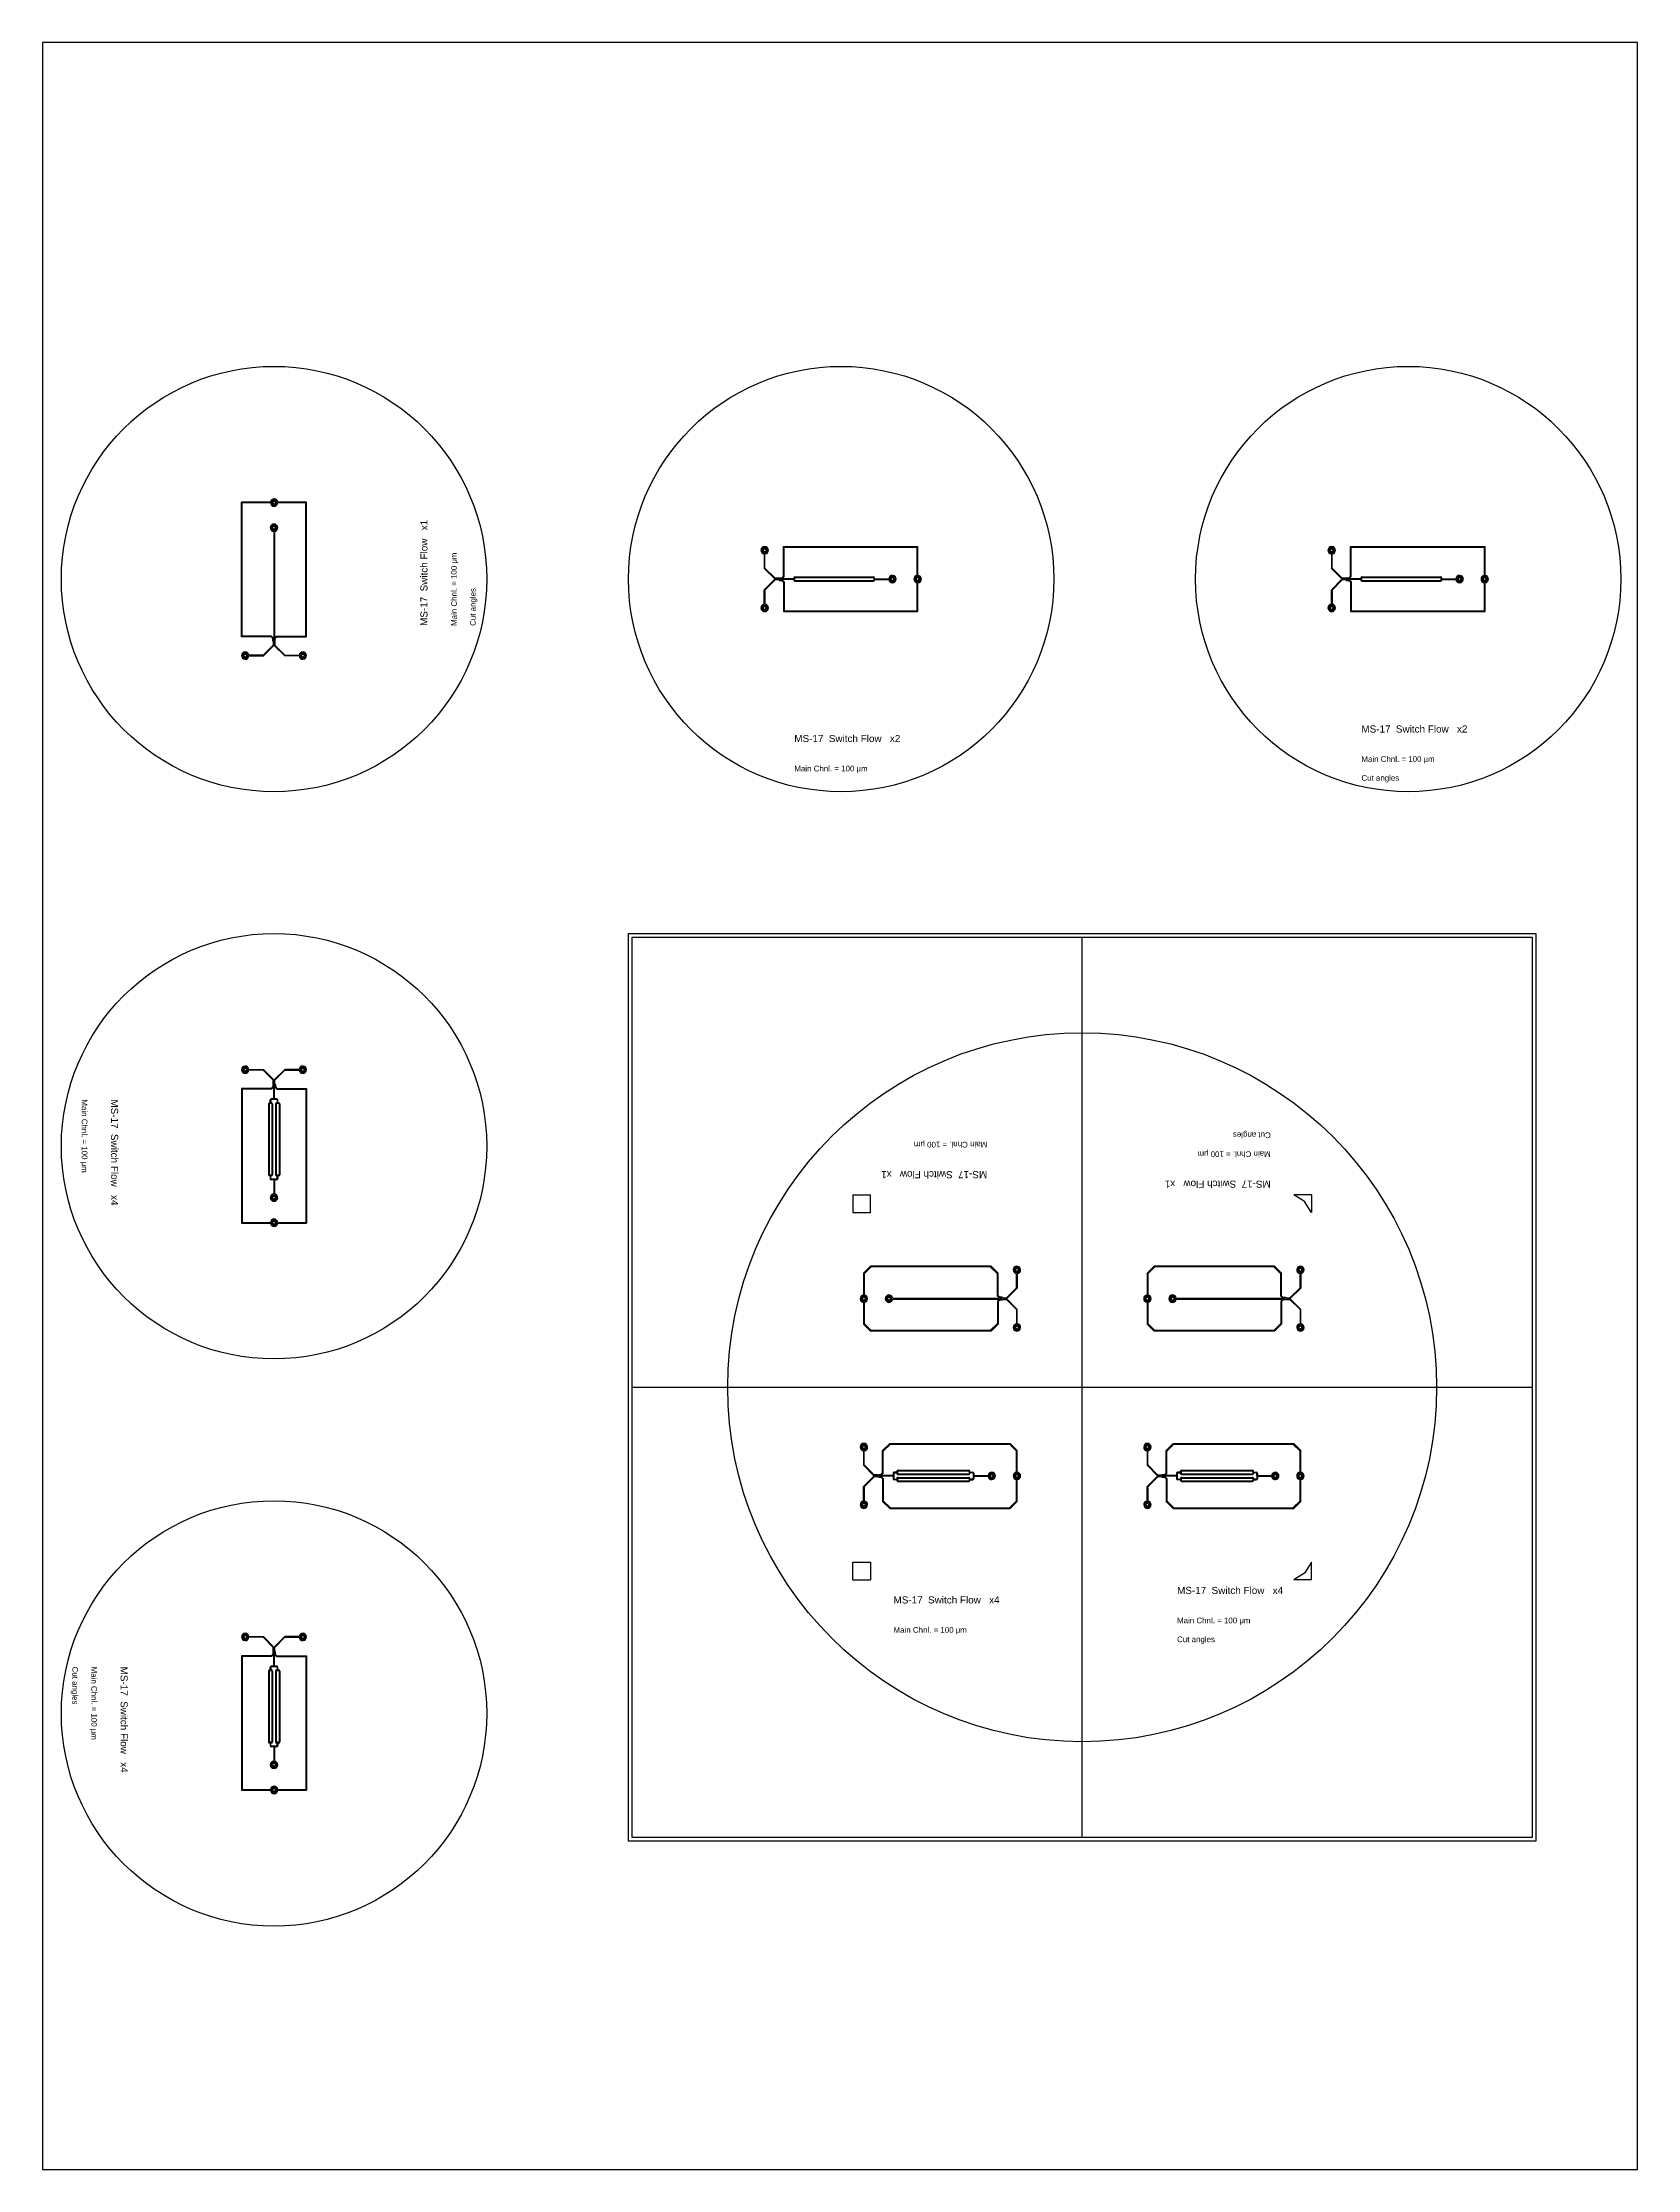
# Model space of a CAD drawing. Header units: millimetres. Extents: x 0 to 225000, y 0 to 300000.
import ezdxf

# ---------------------------------------------------------------- set-up
doc = ezdxf.new("R2010")
doc.units = ezdxf.units.MM
doc.layers.add('CLEAR', color=150, linetype='Continuous')
doc.layers.add('MASK', color=10, linetype='Continuous')
doc.styles.get("Standard").update_dxf_attribs({"font": 'arial.ttf'})

msp = doc.modelspace()

# ---------------------------------------------------------------- linework, layer by layer
for p, q in [((146659, 46823), (146659, 173823)), ((83159, 110323), (210159, 110323))]:
    msp.add_line(p, q)
for centre, radius in [((32659, 224323), 30000), ((112659, 224323), 30000), ((192659, 224323), 30000), ((32659, 144323), 30000), ((146659, 110323), 50000), ((32659, 64323), 30000)]:
    msp.add_circle(centre, radius)
at = {"layer": 'CLEAR'}
for p, q in [((28067, 216175), (28067, 235165)), ((32137, 235165), (28067, 235165)), ((28167, 216275), (28167, 235065)), ((32137, 235065), (28167, 235065)), ((37251, 235165), (33182, 235165)), ((37151, 235065), (33182, 235065)), ((37151, 216275), (37151, 235065)), ((37251, 216175), (37251, 235165)), ((32609, 231043), (32609, 215633)), ((32709, 231043), (32709, 215633)), ((104512, 224737), (104512, 228914)), ((104512, 228914), (123502, 228914)), ((104612, 224695), (104612, 228814)), ((104612, 228814), (123402, 228814)), ((123402, 224845), (123402, 228814)), ((123502, 224845), (123502, 228914)), ((184512, 224727), (184512, 228914)), ((184512, 228914), (203502, 228914)), ((184612, 224685), (184612, 228814)), ((184612, 228814), (203402, 228814)), ((203402, 224845), (203402, 228814)), ((203502, 224845), (203502, 228914)), ((101817, 227867), (101817, 225825)), ((103289, 224353), (101817, 225825)), ((101917, 225867), (101917, 227867)), ((103331, 224453), (101917, 225867)), ((181817, 227867), (181817, 225825)), ((183299, 224343), (181817, 225825)), ((181917, 225867), (181917, 227867)), ((183341, 224443), (181917, 225867)), ((103289, 224293), (101817, 222820)), ((101817, 220778), (101817, 222820)), ((103331, 224193), (101917, 222778)), ((101917, 222778), (101917, 220778)), ((103749, 224353), (103289, 224353)), ((103749, 224293), (103289, 224293)), ((103849, 224453), (103331, 224453)), ((103849, 224193), (103331, 224193)), ((103779, 224338), (103749, 224353)), ((103779, 224308), (103749, 224293)), ((103779, 224308), (103779, 224338)), ((103849, 224453), (103969, 224513)), ((103849, 224193), (103969, 224133)), ((103969, 224513), (104288, 224513)), ((103969, 224373), (103969, 224413)), ((103969, 224413), (104329, 224413)), ((105979, 224373), (103969, 224373)), ((103969, 224273), (103969, 224233)), ((105979, 224273), (103969, 224273)), ((103969, 224233), (104329, 224233)), ((103969, 224133), (104288, 224133)), ((104288, 224513), (104512, 224737)), ((104288, 224133), (104512, 223908)), ((104329, 224413), (104612, 224695)), ((104329, 224233), (104612, 223950)), ((104512, 223908), (104512, 219731)), ((104612, 223950), (104612, 219831)), ((105979, 224373), (105979, 224473)), ((105979, 224273), (105979, 224173)), ((106079, 224473), (106079, 224173)), ((106129, 224623), (117229, 224623)), ((106129, 224523), (117229, 224523)), ((106129, 224123), (117229, 224123)), ((106129, 224023), (117229, 224023)), ((117279, 224473), (117279, 224173)), ((117379, 224373), (117379, 224473)), ((117379, 224373), (119379, 224373)), ((117379, 224273), (117379, 224173)), ((117379, 224273), (119379, 224273)), ((123402, 219831), (123402, 223800)), ((123502, 219731), (123502, 223800)), ((183299, 224303), (181817, 222820)), ((181817, 220778), (181817, 222820)), ((183341, 224203), (181917, 222778)), ((181917, 222778), (181917, 220778)), ((183729, 224343), (183299, 224343)), ((183729, 224303), (183299, 224303)), ((183849, 224443), (183341, 224443)), ((183849, 224203), (183341, 224203)), ((183789, 224323), (183729, 224343)), ((183789, 224323), (183729, 224303)), ((183789, 224323), (183789, 224323)), ((183849, 224443), (183969, 224503)), ((183849, 224203), (183969, 224143)), ((183969, 224503), (184288, 224503)), ((183969, 224383), (184029, 224403)), ((183969, 224373), (183969, 224383)), ((185979, 224373), (183969, 224373)), ((183969, 224273), (183969, 224263)), ((185979, 224273), (183969, 224273)), ((183969, 224263), (184029, 224243)), ((183969, 224143), (184288, 224143)), ((184029, 224403), (184329, 224403)), ((184029, 224243), (184329, 224243)), ((184288, 224503), (184512, 224727)), ((184288, 224143), (184512, 223918)), ((184329, 224403), (184612, 224685)), ((184329, 224243), (184612, 223960)), ((184512, 223918), (184512, 219731)), ((184612, 223960), (184612, 219831)), ((185979, 224373), (185979, 224473)), ((185979, 224273), (185979, 224173)), ((186079, 224473), (186079, 224173)), ((186129, 224623), (197229, 224623)), ((186129, 224523), (197229, 224523)), ((186129, 224123), (197229, 224123)), ((186129, 224023), (197229, 224023)), ((197279, 224473), (197279, 224173)), ((197379, 224373), (197379, 224473)), ((197379, 224373), (199379, 224373)), ((197379, 224273), (197379, 224173)), ((197379, 224273), (199379, 224273)), ((203402, 219831), (203402, 223800)), ((203502, 219731), (203502, 223800)), ((104512, 219731), (123502, 219731)), ((104612, 219831), (123402, 219831)), ((184512, 219731), (203502, 219731)), ((184612, 219831), (203402, 219831)), ((32255, 216175), (28067, 216175)), ((32296, 216275), (28167, 216275)), ((32479, 215951), (32255, 216175)), ((32579, 215993), (32296, 216275)), ((32739, 215993), (33022, 216275)), ((32839, 215951), (33064, 216175)), ((33022, 216275), (37151, 216275)), ((33064, 216175), (37251, 216175)), ((31115, 213580), (29115, 213580)), ((29115, 213480), (31156, 213480)), ((32539, 215004), (31115, 213580)), ((32639, 214963), (31156, 213480)), ((32479, 215633), (32479, 215951)), ((32539, 215513), (32479, 215633)), ((32539, 215513), (32539, 215004)), ((32579, 215693), (32579, 215993)), ((32599, 215633), (32579, 215693)), ((32609, 215633), (32599, 215633)), ((32659, 215453), (32639, 215393)), ((32639, 215393), (32639, 214963)), ((32659, 215453), (32679, 215393)), ((32659, 215453), (32659, 215453)), ((32679, 215393), (32679, 214963)), ((32679, 214963), (34162, 213480)), ((32709, 215633), (32719, 215633)), ((32719, 215633), (32739, 215693)), ((32739, 215693), (32739, 215993)), ((32779, 215513), (32839, 215633)), ((32779, 215513), (32779, 215004)), ((32779, 215004), (34203, 213580)), ((32839, 215633), (32839, 215951)), ((36203, 213480), (34162, 213480)), ((34203, 213580), (36203, 213580)), ((82659, 174323), (210659, 174323)), ((82659, 46323), (82659, 174323)), ((210659, 174323), (210659, 46323)), ((83159, 173823), (210159, 173823)), ((83159, 46823), (83159, 173823)), ((210159, 173823), (210159, 46823)), ((29115, 155165), (31156, 155165)), ((31115, 155065), (29115, 155065)), ((32529, 153651), (31115, 155065)), ((32629, 153692), (31156, 155165)), ((32529, 153132), (32469, 153012)), ((32469, 153012), (32469, 152694)), ((32529, 153132), (32529, 153651)), ((32609, 153012), (32569, 153012)), ((32569, 153012), (32569, 152652)), ((32609, 151003), (32609, 153012)), ((32629, 153232), (32629, 153692)), ((32644, 153202), (32629, 153232)), ((32644, 153202), (32674, 153202)), ((32674, 153202), (32689, 153232)), ((32689, 153692), (34162, 155165)), ((32689, 153232), (32689, 153692)), ((32709, 153012), (32749, 153012)), ((32709, 151002), (32709, 153012)), ((32749, 153012), (32749, 152652)), ((32789, 153651), (34203, 155065)), ((32789, 153132), (32789, 153651)), ((32789, 153132), (32849, 153012)), ((32849, 153012), (32849, 152694)), ((36203, 155165), (34162, 155165)), ((34203, 155065), (36203, 155065)), ((32245, 152470), (28067, 152470)), ((28067, 152470), (28067, 133480)), ((32286, 152370), (28167, 152370)), ((28167, 152370), (28167, 133580)), ((31859, 150303), (31859, 140303)), ((31959, 150303), (31959, 140303)), ((32109, 150453), (32009, 150453)), ((32309, 150353), (32009, 150353)), ((32109, 150453), (32109, 150853)), ((32209, 150853), (32209, 150453)), ((32209, 150453), (32309, 150453)), ((32469, 152694), (32245, 152470)), ((32609, 151003), (32259, 151003)), ((33059, 150902), (32259, 150903)), ((32569, 152652), (32286, 152370)), ((32359, 150303), (32359, 140303)), ((32459, 150303), (32459, 140302)), ((33059, 151002), (32709, 151002)), ((32749, 152652), (33032, 152370)), ((32849, 152694), (33074, 152470)), ((32859, 150302), (32859, 140302)), ((32959, 150302), (32959, 140302)), ((33109, 150452), (33009, 150452)), ((33309, 150352), (33009, 150352)), ((33032, 152370), (37151, 152370)), ((33074, 152470), (37251, 152470)), ((33109, 150852), (33109, 150452)), ((33209, 150452), (33209, 150852)), ((33209, 150452), (33309, 150452)), ((33359, 150302), (33359, 140302)), ((33459, 150302), (33459, 140302)), ((37151, 152370), (37151, 133580)), ((37251, 152470), (37251, 133480)), ((32309, 140252), (32009, 140252)), ((32109, 140152), (32009, 140152)), ((32109, 140152), (32109, 139752)), ((32209, 140152), (32309, 140152)), ((32209, 139752), (32209, 140152)), ((33059, 139702), (32259, 139702)), ((32609, 139602), (32259, 139602)), ((32609, 139602), (32609, 137602)), ((33059, 139602), (32709, 139602)), ((32709, 139602), (32709, 137602)), ((33309, 140252), (33009, 140252)), ((33109, 140152), (33009, 140152)), ((33109, 139752), (33109, 140152)), ((33209, 140152), (33309, 140152)), ((33209, 140152), (33209, 139752)), ((114317, 137487), (114317, 134987)), ((114317, 137487), (116817, 137487)), ((116817, 134987), (116817, 137487)), ((179002, 137487), (176502, 137487)), ((178035, 136520), (176502, 137487)), ((179002, 134987), (178035, 136520)), ((179002, 137487), (179002, 134987)), ((28067, 133480), (32137, 133480)), ((28167, 133580), (32137, 133580)), ((33182, 133580), (37151, 133580)), ((33182, 133480), (37251, 133480)), ((114317, 134987), (116817, 134987)), ((116817, 127414), (115817, 126414)), ((115817, 126414), (115817, 123345)), ((116917, 127314), (115917, 126314)), ((115917, 126314), (115917, 123345)), ((133806, 127414), (116817, 127414)), ((133706, 127314), (116917, 127314)), ((134706, 126314), (133706, 127314)), ((134806, 126414), (133806, 127414)), ((134706, 123195), (134706, 126314)), ((134806, 123237), (134806, 126414)), ((137402, 124367), (137402, 126367)), ((137502, 126367), (137502, 124325)), ((156817, 127414), (155817, 126414)), ((155817, 126414), (155817, 123345)), ((156917, 127314), (155917, 126314)), ((155917, 126314), (155917, 123345)), ((173806, 127414), (156817, 127414)), ((173706, 127314), (156917, 127314)), ((174706, 126314), (173706, 127314)), ((174806, 126414), (173806, 127414)), ((174706, 123185), (174706, 126314)), ((174806, 123227), (174806, 126414)), ((177402, 124367), (177402, 126367)), ((177502, 126367), (177502, 124325)), ((134989, 122913), (134706, 123195)), ((135031, 123013), (134806, 123237)), ((135349, 123013), (135031, 123013)), ((135469, 122953), (135349, 123013)), ((135988, 122953), (137402, 124367)), ((136029, 122853), (137502, 124325)), ((174989, 122903), (174706, 123185)), ((175031, 123003), (174806, 123227)), ((175349, 123003), (175031, 123003)), ((175469, 122943), (175349, 123003)), ((175978, 122943), (177402, 124367)), ((176019, 122843), (177502, 124325)), ((115817, 122300), (115817, 119231)), ((115917, 122300), (115917, 119331)), ((119939, 122873), (135349, 122873)), ((119939, 122773), (135349, 122773)), ((134989, 122733), (134706, 122450)), ((134706, 122450), (134706, 119331)), ((135031, 122633), (134806, 122408)), ((134806, 122408), (134806, 119231)), ((135349, 122913), (134989, 122913)), ((135349, 122733), (134989, 122733)), ((135349, 122633), (135031, 122633)), ((135349, 122873), (135349, 122913)), ((135349, 122773), (135349, 122733)), ((135469, 122693), (135349, 122633)), ((135469, 122953), (135988, 122953)), ((135469, 122693), (135988, 122693)), ((135539, 122838), (135569, 122853)), ((135539, 122838), (135539, 122808)), ((135539, 122808), (135569, 122793)), ((135569, 122853), (136029, 122853)), ((135569, 122793), (136029, 122793)), ((135988, 122693), (137402, 121278)), ((136029, 122793), (137502, 121320)), ((137402, 121278), (137402, 119278)), ((137502, 119278), (137502, 121320)), ((155817, 122300), (155817, 119231)), ((155917, 122300), (155917, 119331)), ((159939, 122873), (175349, 122873)), ((159939, 122773), (175349, 122773)), ((174989, 122743), (174706, 122460)), ((174706, 122460), (174706, 119331)), ((175031, 122643), (174806, 122418)), ((174806, 122418), (174806, 119231)), ((175289, 122903), (174989, 122903)), ((175289, 122743), (174989, 122743)), ((175349, 122643), (175031, 122643)), ((175349, 122883), (175289, 122903)), ((175349, 122763), (175289, 122743)), ((175349, 122873), (175349, 122883)), ((175349, 122773), (175349, 122763)), ((175469, 122703), (175349, 122643)), ((175469, 122943), (175978, 122943)), ((175469, 122703), (175978, 122703)), ((175529, 122823), (175589, 122843)), ((175529, 122823), (175589, 122803)), ((175529, 122823), (175529, 122823)), ((175589, 122843), (176019, 122843)), ((175589, 122803), (176019, 122803)), ((175978, 122703), (177402, 121278)), ((176019, 122803), (177502, 121320)), ((177402, 121278), (177402, 119278)), ((177502, 119278), (177502, 121320)), ((116817, 118231), (115817, 119231)), ((116917, 118331), (115917, 119331)), ((133806, 118231), (116817, 118231)), ((133706, 118331), (116917, 118331)), ((134706, 119331), (133706, 118331)), ((133806, 118231), (134806, 119231)), ((156817, 118231), (155817, 119231)), ((156917, 118331), (155917, 119331)), ((173806, 118231), (156817, 118231)), ((173706, 118331), (156917, 118331)), ((173706, 118331), (174706, 119331)), ((173806, 118231), (174806, 119231)), ((119512, 102414), (118512, 101414)), ((119612, 102314), (118612, 101314)), ((119512, 102414), (136502, 102414)), ((119612, 102314), (136402, 102314)), ((137402, 101314), (136402, 102314)), ((137502, 101414), (136502, 102414)), ((158512, 101414), (159512, 102414)), ((158612, 101314), (159612, 102314)), ((159512, 102414), (176502, 102414)), ((159612, 102314), (176402, 102314)), ((177402, 101314), (176402, 102314)), ((177502, 101414), (176502, 102414)), ((115817, 101367), (115817, 99325)), ((117289, 97853), (115817, 99325)), ((115917, 99367), (115917, 101367)), ((117331, 97953), (115917, 99367)), ((118512, 98237), (118512, 101414)), ((118612, 98195), (118612, 101314)), ((137402, 98345), (137402, 101314)), ((137502, 98345), (137502, 101414)), ((155817, 101367), (155817, 99325)), ((157299, 97843), (155817, 99325)), ((155917, 99367), (155917, 101367)), ((157341, 97943), (155917, 99367)), ((158512, 98227), (158512, 101414)), ((158612, 98185), (158612, 101314)), ((177402, 98345), (177402, 101314)), ((177502, 98345), (177502, 101414)), ((117289, 97793), (115817, 96320)), ((115817, 94278), (115817, 96320)), ((117331, 97693), (115917, 96278)), ((115917, 96278), (115917, 94278)), ((117749, 97853), (117289, 97853)), ((117749, 97793), (117289, 97793)), ((117849, 97953), (117331, 97953)), ((117849, 97693), (117331, 97693)), ((117779, 97838), (117749, 97853)), ((117779, 97808), (117749, 97793)), ((117779, 97808), (117779, 97838)), ((117849, 97953), (117969, 98013)), ((117849, 97693), (117969, 97633)), ((117969, 98013), (118288, 98013)), ((117969, 97873), (117969, 97913)), ((117969, 97913), (118329, 97913)), ((119979, 97873), (117969, 97873)), ((117969, 97773), (117969, 97733)), ((119979, 97773), (117969, 97773)), ((117969, 97733), (118329, 97733)), ((117969, 97633), (118288, 97633)), ((118288, 98013), (118512, 98237)), ((118288, 97633), (118512, 97408)), ((118329, 97913), (118612, 98195)), ((118329, 97733), (118612, 97450)), ((118512, 97408), (118512, 94231)), ((118612, 97450), (118612, 94331)), ((119979, 98223), (119979, 97873)), ((119979, 97773), (119979, 97423)), ((120079, 98223), (120079, 97423)), ((120529, 98373), (120129, 98373)), ((120129, 98273), (120529, 98273)), ((120129, 97373), (120529, 97373)), ((120529, 97273), (120129, 97273)), ((120529, 98373), (120529, 98473)), ((120529, 98273), (120529, 98173)), ((120529, 97373), (120529, 97473)), ((120529, 97273), (120529, 97173)), ((120629, 98473), (120629, 98173)), ((120629, 97473), (120629, 97173)), ((120679, 98623), (130679, 98623)), ((120679, 98523), (130679, 98523)), ((120679, 98123), (130679, 98123)), ((120679, 98023), (130679, 98023)), ((120679, 97623), (130680, 97623)), ((120679, 97523), (130679, 97523)), ((120679, 97123), (130679, 97123)), ((120679, 97023), (130679, 97023)), ((130729, 98473), (130729, 98173)), ((130730, 97473), (130730, 97173)), ((130829, 98373), (130829, 98473)), ((130829, 98373), (131229, 98373)), ((130829, 98273), (130829, 98173)), ((131229, 98273), (130829, 98273)), ((130830, 97373), (130830, 97473)), ((131230, 97373), (130830, 97373)), ((130830, 97273), (130830, 97173)), ((130830, 97273), (131230, 97273)), ((131279, 98223), (131280, 97423)), ((131379, 98223), (131379, 97873)), ((131379, 97873), (133379, 97873)), ((131379, 97773), (131380, 97423)), ((131379, 97773), (133379, 97773)), ((137402, 94331), (137402, 97300)), ((137502, 94231), (137502, 97300)), ((157299, 97803), (155817, 96320)), ((155817, 94278), (155817, 96320)), ((157341, 97703), (155917, 96278)), ((155917, 96278), (155917, 94278)), ((157729, 97843), (157299, 97843)), ((157729, 97803), (157299, 97803)), ((157849, 97943), (157341, 97943)), ((157849, 97703), (157341, 97703)), ((157789, 97823), (157729, 97843)), ((157789, 97823), (157729, 97803)), ((157789, 97823), (157789, 97823)), ((157849, 97943), (157969, 98003)), ((157849, 97703), (157969, 97643)), ((157969, 98003), (158288, 98003)), ((157969, 97883), (158029, 97903)), ((157969, 97873), (157969, 97883)), ((159979, 97873), (157969, 97873)), ((157969, 97773), (157969, 97763)), ((159979, 97773), (157969, 97773)), ((157969, 97763), (158029, 97743)), ((157969, 97643), (158288, 97643)), ((158029, 97903), (158329, 97903)), ((158029, 97743), (158329, 97743)), ((158288, 98003), (158512, 98227)), ((158288, 97643), (158512, 97418)), ((158329, 97903), (158612, 98185)), ((158329, 97743), (158612, 97460)), ((158512, 97418), (158512, 94231)), ((158612, 97460), (158612, 94331)), ((159979, 98223), (159979, 97873)), ((159979, 97773), (159979, 97423)), ((160079, 98223), (160079, 97423)), ((160529, 98373), (160129, 98373)), ((160129, 98273), (160529, 98273)), ((160129, 97373), (160529, 97373)), ((160529, 97273), (160129, 97273)), ((160529, 98373), (160529, 98473)), ((160529, 98273), (160529, 98173)), ((160529, 97373), (160529, 97473)), ((160529, 97273), (160529, 97173)), ((160629, 98473), (160629, 98173)), ((160629, 97473), (160629, 97173)), ((160679, 98623), (170679, 98623)), ((160679, 98523), (170679, 98523)), ((160679, 98123), (170679, 98123)), ((160679, 98023), (170679, 98023)), ((160679, 97623), (170680, 97623)), ((160679, 97523), (170679, 97523)), ((160679, 97123), (170679, 97123)), ((160679, 97023), (170679, 97023)), ((170729, 98473), (170729, 98173)), ((170730, 97473), (170730, 97173)), ((170829, 98373), (170829, 98473)), ((170829, 98373), (171229, 98373)), ((170829, 98273), (170829, 98173)), ((171229, 98273), (170829, 98273)), ((170830, 97373), (170830, 97473)), ((171230, 97373), (170830, 97373)), ((170830, 97273), (170830, 97173)), ((170830, 97273), (171230, 97273)), ((171279, 98223), (171280, 97423)), ((171379, 98223), (171379, 97873)), ((171379, 97873), (173379, 97873)), ((171379, 97773), (171380, 97423)), ((171379, 97773), (173379, 97773)), ((177402, 94331), (177402, 97300)), ((177502, 94231), (177502, 97300)), ((118512, 94231), (119512, 93231)), ((118612, 94331), (119612, 93331)), ((119512, 93231), (136502, 93231)), ((119612, 93331), (136402, 93331)), ((136402, 93331), (137402, 94331)), ((136502, 93231), (137502, 94231)), ((159512, 93231), (158512, 94231)), ((159612, 93331), (158612, 94331)), ((159512, 93231), (176502, 93231)), ((159612, 93331), (176402, 93331)), ((176402, 93331), (177402, 94331)), ((176502, 93231), (177502, 94231)), ((114317, 83158), (114317, 85658)), ((114317, 85658), (116817, 85658)), ((116817, 85658), (116817, 83158)), ((178035, 84125), (176502, 83158)), ((179002, 85658), (178035, 84125)), ((179002, 83158), (179002, 85658)), ((114317, 83158), (116817, 83158)), ((179002, 83158), (176502, 83158)), ((29115, 75165), (31156, 75165)), ((31115, 75065), (29115, 75065)), ((32539, 73641), (31115, 75065)), ((32639, 73682), (31156, 75165)), ((32679, 73682), (34162, 75165)), ((32779, 73641), (34203, 75065)), ((36203, 75165), (34162, 75165)), ((34203, 75065), (36203, 75065)), ((32255, 72470), (28067, 72470)), ((28067, 72470), (28067, 53480)), ((32296, 72370), (28167, 72370)), ((28167, 72370), (28167, 53580)), ((32479, 72694), (32255, 72470)), ((32579, 72652), (32296, 72370)), ((32539, 73132), (32479, 73012)), ((32479, 73012), (32479, 72694)), ((32539, 73132), (32539, 73641)), ((32599, 73012), (32579, 72952)), ((32579, 72952), (32579, 72652)), ((32609, 73012), (32599, 73012)), ((32609, 71003), (32609, 73012)), ((32639, 73252), (32639, 73682)), ((32659, 73192), (32639, 73252)), ((32659, 73192), (32679, 73252)), ((32659, 73192), (32659, 73192)), ((32679, 73252), (32679, 73682)), ((32709, 73012), (32719, 73012)), ((32709, 71002), (32709, 73012)), ((32719, 73012), (32739, 72952)), ((32739, 72952), (32739, 72652)), ((32739, 72652), (33022, 72370)), ((32779, 73132), (32779, 73641)), ((32779, 73132), (32839, 73012)), ((32839, 73012), (32839, 72694)), ((32839, 72694), (33064, 72470)), ((33022, 72370), (37151, 72370)), ((33064, 72470), (37251, 72470)), ((37151, 72370), (37151, 53580)), ((37251, 72470), (37251, 53480)), ((31859, 70303), (31859, 60303)), ((31959, 70303), (31959, 60303)), ((32109, 70453), (32009, 70453)), ((32309, 70353), (32009, 70353)), ((32109, 70453), (32109, 70853)), ((32209, 70853), (32209, 70453)), ((32209, 70453), (32309, 70453)), ((32609, 71003), (32259, 71003)), ((33059, 70902), (32259, 70903)), ((32359, 70303), (32359, 60303)), ((32459, 70303), (32459, 60302)), ((33059, 71002), (32709, 71002)), ((32859, 70302), (32859, 60302)), ((32959, 70302), (32959, 60302)), ((33109, 70452), (33009, 70452)), ((33309, 70352), (33009, 70352)), ((33109, 70852), (33109, 70452)), ((33209, 70452), (33209, 70852)), ((33209, 70452), (33309, 70452)), ((33359, 70302), (33359, 60302)), ((33459, 70302), (33459, 60302)), ((32309, 60252), (32009, 60252)), ((32109, 60152), (32009, 60152)), ((32109, 60152), (32109, 59752)), ((32209, 60152), (32309, 60152)), ((32209, 59752), (32209, 60152)), ((33309, 60252), (33009, 60252)), ((33109, 60152), (33009, 60152)), ((33109, 59752), (33109, 60152)), ((33209, 60152), (33309, 60152)), ((33209, 60152), (33209, 59752)), ((33059, 59702), (32259, 59702)), ((32609, 59602), (32259, 59602)), ((32609, 59602), (32609, 57602)), ((33059, 59602), (32709, 59602)), ((32709, 59602), (32709, 57602)), ((28067, 53480), (32137, 53480)), ((28167, 53580), (32137, 53580)), ((33182, 53580), (37151, 53580)), ((33182, 53480), (37251, 53480)), ((210659, 46323), (82659, 46323)), ((210159, 46823), (83159, 46823))]:
    msp.add_line(p, q, dxfattribs=at)
for centre, radius, start, end in [((32659, 235115), 525, 5.46502, 174.53498), ((32659, 235115), 525, 185.46502, 354.53498), ((32659, 231565), 525, 275.46502, 264.53498), ((101867, 228389), 525, 275.46502, 264.53498), ((181867, 228389), 525, 275.46502, 264.53498), ((106129, 224473), 150, 90, 180), ((106129, 224173), 150, 180, 270), ((106129, 224473), 50, 90, 180), ((106129, 224173), 50, 180, 270), ((117229, 224473), 150, 0, 90), ((117229, 224473), 50, 0, 90), ((117229, 224173), 50, 270, 0), ((117229, 224173), 150, 270, 0), ((119902, 224323), 525, 185.46502, 174.53498), ((123452, 224323), 525, 95.46502, 264.53498), ((123452, 224323), 525, 275.46502, 84.53498), ((186129, 224473), 150, 90, 180), ((186129, 224173), 150, 180, 270), ((186129, 224473), 50, 90, 180), ((186129, 224173), 50, 180, 270), ((197229, 224473), 150, 0, 90), ((197229, 224473), 50, 0, 90), ((197229, 224173), 50, 270, 0), ((197229, 224173), 150, 270, 0), ((199902, 224323), 525, 185.46502, 174.53498), ((203452, 224323), 525, 95.46502, 264.53498), ((203452, 224323), 525, 275.46502, 84.53498), ((101867, 220256), 525, 95.46502, 84.53498), ((181867, 220256), 525, 95.46502, 84.53498), ((28592, 213530), 525, 5.46502, 354.53498), ((36726, 213530), 525, 185.46502, 174.53498), ((28592, 155115), 525, 5.46502, 354.53498), ((36726, 155115), 525, 185.46502, 174.53498), ((32009, 150303), 150, 90, 180), ((32009, 150303), 50, 90, 180), ((32259, 150853), 150, 90, 180), ((32259, 150853), 50, 90, 180), ((32309, 150303), 150, 0, 90), ((32309, 150303), 50, 0, 90), ((33009, 150302), 150, 90, 180), ((33009, 150302), 50, 90, 180), ((33059, 150852), 150, 0, 90), ((33059, 150852), 50, 0, 90), ((33309, 150302), 150, 0, 90), ((33309, 150302), 50, 0, 90), ((32009, 140302), 150, 180, 270), ((32009, 140302), 50, 180, 270), ((32259, 139752), 150, 180, 270), ((32259, 139752), 50, 180, 270), ((32309, 140302), 50, 270, 0), ((32309, 140302), 150, 270, 0), ((33009, 140302), 150, 180, 270), ((33009, 140302), 50, 180, 270), ((33059, 139752), 50, 270, 0), ((33059, 139752), 150, 270, 0), ((33309, 140302), 50, 270, 0), ((33309, 140302), 150, 270, 0), ((32659, 137080), 525, 95.46502, 84.53498), ((32659, 133530), 525, 5.46502, 174.53498), ((32659, 133530), 525, 185.46502, 354.53498), ((137452, 126889), 525, 275.46502, 264.53498), ((177452, 126889), 525, 275.46502, 264.53498), ((115867, 122823), 525, 95.46502, 264.53498), ((115867, 122823), 525, 275.46502, 84.53498), ((119417, 122823), 525, 5.46502, 354.53498), ((155867, 122823), 525, 95.46502, 264.53498), ((155867, 122823), 525, 275.46502, 84.53498), ((159417, 122823), 525, 5.46502, 354.53498), ((137452, 118756), 525, 95.46502, 84.53498), ((177452, 118756), 525, 95.46502, 84.53498), ((115867, 101889), 525, 275.46502, 264.53498), ((155867, 101889), 525, 275.46502, 264.53498), ((120129, 98223), 150, 90, 180), ((120129, 97423), 150, 180, 270), ((120129, 98223), 50, 90, 180), ((120129, 97423), 50, 180, 270), ((120679, 98473), 150, 90, 180), ((120679, 98173), 150, 180, 270), ((120679, 97473), 150, 90, 180), ((120679, 97173), 150, 180, 270), ((120679, 98473), 50, 90, 180), ((120679, 98173), 50, 180, 270), ((120679, 97473), 50, 90, 180), ((120679, 97173), 50, 180, 270), ((130679, 98473), 150, 0, 90), ((130679, 98473), 50, 0, 90), ((130679, 98173), 50, 270, 0), ((130679, 98173), 150, 270, 0), ((130680, 97473), 150, 0, 90), ((130680, 97473), 50, 0, 90), ((130680, 97173), 50, 270, 0), ((130680, 97173), 150, 270, 0), ((131229, 98223), 150, 0, 90), ((131229, 98223), 50, 0, 90), ((131230, 97423), 50, 270, 0), ((131230, 97423), 150, 270, 0), ((133902, 97823), 525, 185.46502, 174.53498), ((137452, 97823), 525, 95.46502, 264.53498), ((137452, 97823), 525, 275.46502, 84.53498), ((160129, 98223), 150, 90, 180), ((160129, 97423), 150, 180, 270), ((160129, 98223), 50, 90, 180), ((160129, 97423), 50, 180, 270), ((160679, 98473), 150, 90, 180), ((160679, 98173), 150, 180, 270), ((160679, 97473), 150, 90, 180), ((160679, 97173), 150, 180, 270), ((160679, 98473), 50, 90, 180), ((160679, 98173), 50, 180, 270), ((160679, 97473), 50, 90, 180), ((160679, 97173), 50, 180, 270), ((170679, 98473), 150, 0, 90), ((170679, 98473), 50, 0, 90), ((170679, 98173), 50, 270, 0), ((170679, 98173), 150, 270, 0), ((170680, 97473), 150, 0, 90), ((170680, 97473), 50, 0, 90), ((170680, 97173), 50, 270, 0), ((170680, 97173), 150, 270, 0), ((171229, 98223), 150, 0, 90), ((171229, 98223), 50, 0, 90), ((171230, 97423), 50, 270, 0), ((171230, 97423), 150, 270, 0), ((173902, 97823), 525, 185.46502, 174.53498), ((177452, 97823), 525, 95.46502, 264.53498), ((177452, 97823), 525, 275.46502, 84.53498), ((115867, 93756), 525, 95.46502, 84.53498), ((155867, 93756), 525, 95.46502, 84.53498), ((28592, 75115), 525, 5.46502, 354.53498), ((36726, 75115), 525, 185.46502, 174.53498), ((32009, 70303), 150, 90, 180), ((32009, 70303), 50, 90, 180), ((32259, 70853), 150, 90, 180), ((32259, 70853), 50, 90, 180), ((32309, 70303), 150, 0, 90), ((32309, 70303), 50, 0, 90), ((33009, 70302), 150, 90, 180), ((33009, 70302), 50, 90, 180), ((33059, 70852), 150, 0, 90), ((33059, 70852), 50, 0, 90), ((33309, 70302), 150, 0, 90), ((33309, 70302), 50, 0, 90), ((32009, 60302), 150, 180, 270), ((32009, 60302), 50, 180, 270), ((32309, 60302), 50, 270, 0), ((32309, 60302), 150, 270, 0), ((33009, 60302), 150, 180, 270), ((33009, 60302), 50, 180, 270), ((33309, 60302), 50, 270, 0), ((33309, 60302), 150, 270, 0), ((32259, 59752), 150, 180, 270), ((32659, 57080), 525, 95.46502, 84.53498), ((32259, 59752), 50, 180, 270), ((33059, 59752), 50, 270, 0), ((33059, 59752), 150, 270, 0), ((32659, 53530), 525, 5.46502, 174.53498), ((32659, 53530), 525, 185.46502, 354.53498)]:
    msp.add_arc(centre, radius, start, end, dxfattribs=at)
at = {"layer": 'MASK'}
for p, q in [((225000, 300000), (0, 300000)), ((0, 300000), (0, 0)), ((225000, 0), (225000, 300000)), ((32539, 235165), (32223, 235165)), ((32539, 235065), (32223, 235065)), ((32539, 235165), (32315, 235389)), ((32539, 235065), (32315, 234842)), ((32609, 235236), (32386, 235459)), ((32609, 234995), (32386, 234771)), ((32609, 235236), (32609, 235552)), ((32609, 234995), (32609, 234679)), ((32709, 235236), (32709, 235552)), ((32709, 235236), (32933, 235459)), ((32709, 234995), (32933, 234771)), ((32709, 234995), (32709, 234679)), ((32780, 235165), (33003, 235389)), ((32780, 235165), (33096, 235165)), ((32780, 235065), (33003, 234842)), ((32780, 235065), (33096, 235065)), ((32539, 231615), (32223, 231615)), ((32539, 231515), (32223, 231515)), ((32539, 231615), (32315, 231839)), ((32539, 231515), (32315, 231292)), ((32609, 231686), (32386, 231909)), ((32609, 231445), (32386, 231221)), ((32609, 231686), (32609, 232002)), ((32609, 231445), (32609, 231129)), ((32709, 231686), (32709, 232002)), ((32709, 231686), (32933, 231909)), ((32709, 231445), (32933, 231221)), ((32709, 231445), (32709, 231129)), ((32780, 231615), (33003, 231839)), ((32780, 231615), (33096, 231615)), ((32780, 231515), (33003, 231292)), ((32780, 231515), (33096, 231515)), ((101746, 228439), (101430, 228439)), ((101746, 228339), (101430, 228339)), ((101746, 228439), (101523, 228663)), ((101746, 228339), (101523, 228116)), ((101817, 228510), (101593, 228733)), ((101817, 228269), (101593, 228045)), ((101817, 228510), (101817, 228826)), ((101817, 228269), (101817, 227953)), ((101916, 228510), (101916, 228826)), ((101916, 228510), (102140, 228733)), ((101916, 228269), (102140, 228045)), ((101916, 228269), (101916, 227953)), ((101987, 228439), (102210, 228663)), ((101987, 228439), (102303, 228439)), ((101987, 228339), (102210, 228116)), ((101987, 228339), (102303, 228339)), ((181746, 228439), (181430, 228439)), ((181746, 228339), (181430, 228339)), ((181746, 228439), (181523, 228663)), ((181746, 228339), (181523, 228116)), ((181817, 228510), (181593, 228733)), ((181817, 228269), (181593, 228045)), ((181817, 228510), (181817, 228826)), ((181817, 228269), (181817, 227953)), ((181916, 228510), (181916, 228826)), ((181916, 228510), (182140, 228733)), ((181916, 228269), (182140, 228045)), ((181916, 228269), (181916, 227953)), ((181987, 228439), (182210, 228663)), ((181987, 228439), (182303, 228439)), ((181987, 228339), (182210, 228116)), ((181987, 228339), (182303, 228339)), ((119782, 224372), (119466, 224372)), ((119782, 224273), (119466, 224273)), ((119782, 224372), (119558, 224596)), ((119782, 224273), (119558, 224049)), ((119852, 224443), (119629, 224666)), ((119852, 224202), (119629, 223979)), ((119852, 224443), (119852, 224759)), ((119852, 224202), (119852, 223886)), ((119952, 224443), (119952, 224759)), ((119952, 224443), (120175, 224666)), ((119952, 224202), (120175, 223979)), ((119952, 224202), (119952, 223886)), ((120023, 224372), (120246, 224596)), ((120023, 224372), (120338, 224372)), ((120023, 224273), (120246, 224049)), ((120023, 224273), (120338, 224273)), ((123332, 224372), (123016, 224372)), ((123332, 224273), (123016, 224273)), ((123332, 224372), (123108, 224596)), ((123332, 224273), (123108, 224049)), ((123402, 224443), (123179, 224666)), ((123402, 224202), (123179, 223979)), ((123402, 224443), (123402, 224759)), ((123402, 224202), (123402, 223886)), ((123502, 224443), (123502, 224759)), ((123502, 224443), (123725, 224666)), ((123502, 224202), (123725, 223979)), ((123502, 224202), (123502, 223886)), ((123573, 224372), (123796, 224596)), ((123573, 224372), (123888, 224372)), ((123573, 224273), (123796, 224049)), ((123573, 224273), (123888, 224273)), ((199782, 224372), (199466, 224372)), ((199782, 224273), (199466, 224273)), ((199782, 224372), (199558, 224596)), ((199782, 224273), (199558, 224049)), ((199852, 224443), (199629, 224666)), ((199852, 224202), (199629, 223979)), ((199852, 224443), (199852, 224759)), ((199852, 224202), (199852, 223886)), ((199952, 224443), (199952, 224759)), ((199952, 224443), (200175, 224666)), ((199952, 224202), (200175, 223979)), ((199952, 224202), (199952, 223886)), ((200023, 224372), (200246, 224596)), ((200023, 224372), (200338, 224372)), ((200023, 224273), (200246, 224049)), ((200023, 224273), (200338, 224273)), ((203332, 224372), (203016, 224372)), ((203332, 224273), (203016, 224273)), ((203332, 224372), (203108, 224596)), ((203332, 224273), (203108, 224049)), ((203402, 224443), (203179, 224666)), ((203402, 224202), (203179, 223979)), ((203402, 224443), (203402, 224759)), ((203402, 224202), (203402, 223886)), ((203502, 224443), (203502, 224759)), ((203502, 224443), (203725, 224666)), ((203502, 224202), (203725, 223979)), ((203502, 224202), (203502, 223886)), ((203573, 224372), (203796, 224596)), ((203573, 224372), (203888, 224372)), ((203573, 224273), (203796, 224049)), ((203573, 224273), (203888, 224273)), ((101746, 220306), (101430, 220306)), ((101746, 220206), (101430, 220206)), ((101746, 220306), (101523, 220529)), ((101746, 220206), (101523, 219982)), ((101817, 220376), (101593, 220600)), ((101817, 220135), (101593, 219912)), ((101817, 220376), (101817, 220692)), ((101817, 220135), (101817, 219819)), ((101916, 220376), (101916, 220692)), ((101916, 220376), (102140, 220600)), ((101916, 220135), (102140, 219912)), ((101916, 220135), (101916, 219819)), ((101987, 220306), (102210, 220529)), ((101987, 220306), (102303, 220306)), ((101987, 220206), (102210, 219982)), ((101987, 220206), (102303, 220206)), ((181746, 220306), (181430, 220306)), ((181746, 220206), (181430, 220206)), ((181746, 220306), (181523, 220529)), ((181746, 220206), (181523, 219982)), ((181817, 220376), (181593, 220600)), ((181817, 220135), (181593, 219912)), ((181817, 220376), (181817, 220692)), ((181817, 220135), (181817, 219819)), ((181916, 220376), (181916, 220692)), ((181916, 220376), (182140, 220600)), ((181916, 220135), (182140, 219912)), ((181916, 220135), (181916, 219819)), ((181987, 220306), (182210, 220529)), ((181987, 220306), (182303, 220306)), ((181987, 220206), (182210, 219982)), ((181987, 220206), (182303, 220206)), ((28472, 213580), (28156, 213580)), ((28472, 213480), (28156, 213480)), ((28472, 213580), (28249, 213803)), ((28472, 213480), (28249, 213256)), ((28543, 213650), (28319, 213874)), ((28543, 213409), (28319, 213186)), ((28543, 213650), (28543, 213966)), ((28543, 213409), (28543, 213093)), ((28642, 213650), (28642, 213966)), ((28642, 213650), (28866, 213874)), ((28642, 213409), (28866, 213186)), ((28642, 213409), (28642, 213093)), ((28713, 213580), (28936, 213803)), ((28713, 213580), (29029, 213580)), ((28713, 213480), (28936, 213256)), ((28713, 213480), (29029, 213480)), ((36606, 213580), (36290, 213580)), ((36606, 213480), (36290, 213480)), ((36606, 213580), (36382, 213803)), ((36606, 213480), (36382, 213256)), ((36676, 213650), (36453, 213874)), ((36676, 213409), (36453, 213186)), ((36676, 213650), (36676, 213966)), ((36676, 213409), (36676, 213093)), ((36776, 213650), (36776, 213966)), ((36776, 213650), (36999, 213874)), ((36776, 213409), (36999, 213186)), ((36776, 213409), (36776, 213093)), ((36847, 213580), (37070, 213803)), ((36847, 213580), (37163, 213580)), ((36847, 213480), (37070, 213256)), ((36847, 213480), (37163, 213480)), ((28472, 155165), (28156, 155165)), ((28472, 155065), (28156, 155065)), ((28472, 155165), (28249, 155389)), ((28472, 155065), (28249, 154842)), ((28543, 155236), (28319, 155459)), ((28543, 154995), (28319, 154771)), ((28543, 155236), (28543, 155552)), ((28543, 154995), (28543, 154679)), ((28642, 155236), (28642, 155552)), ((28642, 155236), (28866, 155459)), ((28642, 154995), (28866, 154771)), ((28642, 154995), (28642, 154679)), ((28713, 155165), (28936, 155389)), ((28713, 155165), (29029, 155165)), ((28713, 155065), (28936, 154842)), ((28713, 155065), (29029, 155065)), ((36606, 155165), (36290, 155165)), ((36606, 155065), (36290, 155065)), ((36606, 155165), (36382, 155389)), ((36606, 155065), (36382, 154842)), ((36676, 155236), (36453, 155459)), ((36676, 154995), (36453, 154771)), ((36676, 155236), (36676, 155552)), ((36676, 154995), (36676, 154679)), ((36776, 155236), (36776, 155552)), ((36776, 155236), (36999, 155459)), ((36776, 154995), (36999, 154771)), ((36776, 154995), (36776, 154679)), ((36847, 155165), (37070, 155389)), ((36847, 155165), (37163, 155165)), ((36847, 155065), (37070, 154842)), ((36847, 155065), (37163, 155065)), ((32539, 137130), (32223, 137130)), ((32539, 137030), (32223, 137030)), ((32539, 137130), (32315, 137353)), ((32539, 137030), (32315, 136806)), ((32609, 137200), (32386, 137424)), ((32609, 136959), (32386, 136736)), ((32609, 137200), (32609, 137516)), ((32609, 136959), (32609, 136643)), ((32709, 137200), (32709, 137516)), ((32709, 137200), (32933, 137424)), ((32709, 136959), (32933, 136736)), ((32709, 136959), (32709, 136643)), ((32780, 137130), (33003, 137353)), ((32780, 137130), (33096, 137130)), ((32780, 137030), (33003, 136806)), ((32780, 137030), (33096, 137030)), ((32539, 133580), (32223, 133580)), ((32539, 133480), (32223, 133480)), ((32539, 133580), (32315, 133803)), ((32539, 133480), (32315, 133256)), ((32609, 133650), (32386, 133874)), ((32609, 133409), (32386, 133186)), ((32609, 133650), (32609, 133966)), ((32609, 133409), (32609, 133093)), ((32709, 133650), (32709, 133966)), ((32709, 133650), (32933, 133874)), ((32709, 133409), (32933, 133186)), ((32709, 133409), (32709, 133093)), ((32780, 133580), (33003, 133803)), ((32780, 133580), (33096, 133580)), ((32780, 133480), (33003, 133256)), ((32780, 133480), (33096, 133480)), ((137332, 126939), (137016, 126939)), ((137332, 126839), (137016, 126839)), ((137332, 126939), (137108, 127163)), ((137332, 126839), (137108, 126616)), ((137402, 127010), (137179, 127233)), ((137402, 126769), (137179, 126545)), ((137402, 127010), (137402, 127326)), ((137402, 126769), (137402, 126453)), ((137502, 127010), (137502, 127326)), ((137502, 127010), (137725, 127233)), ((137502, 126769), (137725, 126545)), ((137502, 126769), (137502, 126453)), ((137573, 126939), (137796, 127163)), ((137573, 126939), (137888, 126939)), ((137573, 126839), (137796, 126616)), ((137573, 126839), (137888, 126839)), ((177332, 126939), (177016, 126939)), ((177332, 126839), (177016, 126839)), ((177332, 126939), (177108, 127163)), ((177332, 126839), (177108, 126616)), ((177402, 127010), (177179, 127233)), ((177402, 126769), (177179, 126545)), ((177402, 127010), (177402, 127326)), ((177402, 126769), (177402, 126453)), ((177502, 127010), (177502, 127326)), ((177502, 127010), (177725, 127233)), ((177502, 126769), (177725, 126545)), ((177502, 126769), (177502, 126453)), ((177573, 126939), (177796, 127163)), ((177573, 126939), (177888, 126939)), ((177573, 126839), (177796, 126616)), ((177573, 126839), (177888, 126839)), ((115746, 122872), (115523, 123096)), ((115817, 122943), (115593, 123166)), ((115817, 122943), (115817, 123259)), ((115916, 122943), (115916, 123259)), ((115916, 122943), (116140, 123166)), ((115987, 122872), (116210, 123096)), ((119296, 122872), (119073, 123096)), ((119367, 122943), (119143, 123166)), ((119367, 122943), (119367, 123259)), ((119466, 122943), (119466, 123259)), ((119466, 122943), (119690, 123166)), ((119537, 122872), (119760, 123096)), ((155746, 122872), (155523, 123096)), ((155817, 122943), (155593, 123166)), ((155817, 122943), (155817, 123259)), ((155916, 122943), (155916, 123259)), ((155916, 122943), (156140, 123166)), ((155987, 122872), (156210, 123096)), ((159296, 122872), (159073, 123096)), ((159367, 122943), (159143, 123166)), ((159367, 122943), (159367, 123259)), ((159466, 122943), (159466, 123259)), ((159466, 122943), (159690, 123166)), ((159537, 122872), (159760, 123096)), ((115746, 122872), (115430, 122872)), ((115746, 122773), (115430, 122773)), ((115746, 122773), (115523, 122549)), ((115817, 122702), (115593, 122479)), ((115817, 122702), (115817, 122386)), ((115916, 122702), (116140, 122479)), ((115916, 122702), (115916, 122386)), ((115987, 122872), (116303, 122872)), ((115987, 122773), (116210, 122549)), ((115987, 122773), (116303, 122773)), ((119296, 122872), (118980, 122872)), ((119296, 122773), (118980, 122773)), ((119296, 122773), (119073, 122549)), ((119367, 122702), (119143, 122479)), ((119367, 122702), (119367, 122386)), ((119466, 122702), (119690, 122479)), ((119466, 122702), (119466, 122386)), ((119537, 122872), (119853, 122872)), ((119537, 122773), (119760, 122549)), ((119537, 122773), (119853, 122773)), ((155746, 122872), (155430, 122872)), ((155746, 122773), (155430, 122773)), ((155746, 122773), (155523, 122549)), ((155817, 122702), (155593, 122479)), ((155817, 122702), (155817, 122386)), ((155916, 122702), (156140, 122479)), ((155916, 122702), (155916, 122386)), ((155987, 122872), (156303, 122872)), ((155987, 122773), (156210, 122549)), ((155987, 122773), (156303, 122773)), ((159296, 122872), (158980, 122872)), ((159296, 122773), (158980, 122773)), ((159296, 122773), (159073, 122549)), ((159367, 122702), (159143, 122479)), ((159367, 122702), (159367, 122386)), ((159466, 122702), (159690, 122479)), ((159466, 122702), (159466, 122386)), ((159537, 122872), (159853, 122872)), ((159537, 122773), (159760, 122549)), ((159537, 122773), (159853, 122773)), ((137332, 118806), (137016, 118806)), ((137332, 118706), (137016, 118706)), ((137332, 118806), (137108, 119029)), ((137332, 118706), (137108, 118482)), ((137402, 118876), (137179, 119100)), ((137402, 118635), (137179, 118412)), ((137402, 118876), (137402, 119192)), ((137402, 118635), (137402, 118319)), ((137502, 118876), (137502, 119192)), ((137502, 118876), (137725, 119100)), ((137502, 118635), (137725, 118412)), ((137502, 118635), (137502, 118319)), ((137573, 118806), (137796, 119029)), ((137573, 118806), (137888, 118806)), ((137573, 118706), (137796, 118482)), ((137573, 118706), (137888, 118706)), ((177332, 118806), (177016, 118806)), ((177332, 118706), (177016, 118706)), ((177332, 118806), (177108, 119029)), ((177332, 118706), (177108, 118482)), ((177402, 118876), (177179, 119100)), ((177402, 118635), (177179, 118412)), ((177402, 118876), (177402, 119192)), ((177402, 118635), (177402, 118319)), ((177502, 118876), (177502, 119192)), ((177502, 118876), (177725, 119100)), ((177502, 118635), (177725, 118412)), ((177502, 118635), (177502, 118319)), ((177573, 118806), (177796, 119029)), ((177573, 118806), (177888, 118806)), ((177573, 118706), (177796, 118482)), ((177573, 118706), (177888, 118706)), ((115746, 101939), (115523, 102163)), ((115817, 102010), (115593, 102233)), ((115817, 102010), (115817, 102326)), ((115916, 102010), (115916, 102326)), ((115916, 102010), (116140, 102233)), ((115987, 101939), (116210, 102163)), ((155746, 101939), (155523, 102163)), ((155817, 102010), (155593, 102233)), ((155817, 102010), (155817, 102326)), ((155916, 102010), (155916, 102326)), ((155916, 102010), (156140, 102233)), ((155987, 101939), (156210, 102163)), ((115746, 101939), (115430, 101939)), ((115746, 101839), (115430, 101839)), ((115746, 101839), (115523, 101616)), ((115817, 101769), (115593, 101545)), ((115817, 101769), (115817, 101453)), ((115916, 101769), (116140, 101545)), ((115916, 101769), (115916, 101453)), ((115987, 101939), (116303, 101939)), ((115987, 101839), (116210, 101616)), ((115987, 101839), (116303, 101839)), ((155746, 101939), (155430, 101939)), ((155746, 101839), (155430, 101839)), ((155746, 101839), (155523, 101616)), ((155817, 101769), (155593, 101545)), ((155817, 101769), (155817, 101453)), ((155916, 101769), (156140, 101545)), ((155916, 101769), (155916, 101453)), ((155987, 101939), (156303, 101939)), ((155987, 101839), (156210, 101616)), ((155987, 101839), (156303, 101839)), ((133782, 97872), (133466, 97872)), ((133782, 97773), (133466, 97773)), ((133782, 97872), (133558, 98096)), ((133782, 97773), (133558, 97549)), ((133852, 97943), (133629, 98166)), ((133852, 97702), (133629, 97479)), ((133852, 97943), (133852, 98259)), ((133852, 97702), (133852, 97386)), ((133952, 97943), (133952, 98259)), ((133952, 97943), (134175, 98166)), ((133952, 97702), (134175, 97479)), ((133952, 97702), (133952, 97386)), ((134023, 97872), (134246, 98096)), ((134023, 97872), (134338, 97872)), ((134023, 97773), (134246, 97549)), ((134023, 97773), (134338, 97773)), ((137332, 97872), (137016, 97872)), ((137332, 97773), (137016, 97773)), ((137332, 97872), (137108, 98096)), ((137332, 97773), (137108, 97549)), ((137402, 97943), (137179, 98166)), ((137402, 97702), (137179, 97479)), ((137402, 97943), (137402, 98259)), ((137402, 97702), (137402, 97386)), ((137502, 97943), (137502, 98259)), ((137502, 97943), (137725, 98166)), ((137502, 97702), (137725, 97479)), ((137502, 97702), (137502, 97386)), ((137573, 97872), (137796, 98096)), ((137573, 97872), (137888, 97872)), ((137573, 97773), (137796, 97549)), ((137573, 97773), (137888, 97773)), ((173782, 97872), (173466, 97872)), ((173782, 97773), (173466, 97773)), ((173782, 97872), (173558, 98096)), ((173782, 97773), (173558, 97549)), ((173852, 97943), (173629, 98166)), ((173852, 97702), (173629, 97479)), ((173852, 97943), (173852, 98259)), ((173852, 97702), (173852, 97386)), ((173952, 97943), (173952, 98259)), ((173952, 97943), (174175, 98166)), ((173952, 97702), (174175, 97479)), ((173952, 97702), (173952, 97386)), ((174023, 97872), (174246, 98096)), ((174023, 97872), (174338, 97872)), ((174023, 97773), (174246, 97549)), ((174023, 97773), (174338, 97773)), ((177332, 97872), (177016, 97872)), ((177332, 97773), (177016, 97773)), ((177332, 97872), (177108, 98096)), ((177332, 97773), (177108, 97549)), ((177402, 97943), (177179, 98166)), ((177402, 97702), (177179, 97479)), ((177402, 97943), (177402, 98259)), ((177402, 97702), (177402, 97386)), ((177502, 97943), (177502, 98259)), ((177502, 97943), (177725, 98166)), ((177502, 97702), (177725, 97479)), ((177502, 97702), (177502, 97386)), ((177573, 97872), (177796, 98096)), ((177573, 97872), (177888, 97872)), ((177573, 97773), (177796, 97549)), ((177573, 97773), (177888, 97773)), ((115746, 93806), (115430, 93806)), ((115746, 93706), (115430, 93706)), ((115746, 93806), (115523, 94029)), ((115746, 93706), (115523, 93482)), ((115817, 93876), (115593, 94100)), ((115817, 93635), (115593, 93412)), ((115817, 93876), (115817, 94192)), ((115817, 93635), (115817, 93319)), ((115916, 93876), (115916, 94192)), ((115916, 93876), (116140, 94100)), ((115916, 93635), (116140, 93412)), ((115916, 93635), (115916, 93319)), ((115987, 93806), (116210, 94029)), ((115987, 93806), (116303, 93806)), ((115987, 93706), (116210, 93482)), ((115987, 93706), (116303, 93706)), ((155746, 93806), (155430, 93806)), ((155746, 93706), (155430, 93706)), ((155746, 93806), (155523, 94029)), ((155746, 93706), (155523, 93482)), ((155817, 93876), (155593, 94100)), ((155817, 93635), (155593, 93412)), ((155817, 93876), (155817, 94192)), ((155817, 93635), (155817, 93319)), ((155916, 93876), (155916, 94192)), ((155916, 93876), (156140, 94100)), ((155916, 93635), (156140, 93412)), ((155916, 93635), (155916, 93319)), ((155987, 93806), (156210, 94029)), ((155987, 93806), (156303, 93806)), ((155987, 93706), (156210, 93482)), ((155987, 93706), (156303, 93706)), ((28472, 75165), (28156, 75165)), ((28472, 75065), (28156, 75065)), ((28472, 75165), (28249, 75389)), ((28472, 75065), (28249, 74842)), ((28543, 75236), (28319, 75459)), ((28543, 75236), (28543, 75552)), ((28642, 75236), (28642, 75552)), ((28642, 75236), (28866, 75459)), ((28713, 75165), (28936, 75389)), ((28713, 75165), (29029, 75165)), ((28713, 75065), (28936, 74842)), ((28713, 75065), (29029, 75065)), ((36606, 75165), (36290, 75165)), ((36606, 75065), (36290, 75065)), ((36606, 75165), (36382, 75389)), ((36606, 75065), (36382, 74842)), ((36676, 75236), (36453, 75459)), ((36676, 75236), (36676, 75552)), ((36776, 75236), (36776, 75552)), ((36776, 75236), (36999, 75459)), ((36847, 75165), (37070, 75389)), ((36847, 75165), (37163, 75165)), ((36847, 75065), (37070, 74842)), ((36847, 75065), (37163, 75065)), ((28543, 74995), (28319, 74771)), ((28543, 74995), (28543, 74679)), ((28642, 74995), (28866, 74771)), ((28642, 74995), (28642, 74679)), ((36676, 74995), (36453, 74771)), ((36676, 74995), (36676, 74679)), ((36776, 74995), (36999, 74771)), ((36776, 74995), (36776, 74679)), ((32539, 57130), (32223, 57130)), ((32539, 57030), (32223, 57030)), ((32539, 57130), (32315, 57353)), ((32539, 57030), (32315, 56806)), ((32609, 57200), (32386, 57424)), ((32609, 57200), (32609, 57516)), ((32709, 57200), (32709, 57516)), ((32709, 57200), (32933, 57424)), ((32780, 57130), (33003, 57353)), ((32780, 57130), (33096, 57130)), ((32780, 57030), (33003, 56806)), ((32780, 57030), (33096, 57030)), ((32609, 56959), (32386, 56736)), ((32609, 56959), (32609, 56643)), ((32709, 56959), (32933, 56736)), ((32709, 56959), (32709, 56643)), ((32539, 53580), (32223, 53580)), ((32539, 53480), (32223, 53480)), ((32539, 53580), (32315, 53803)), ((32539, 53480), (32315, 53256)), ((32609, 53650), (32386, 53874)), ((32609, 53409), (32386, 53186)), ((32609, 53650), (32609, 53966)), ((32609, 53409), (32609, 53093)), ((32709, 53650), (32709, 53966)), ((32709, 53650), (32933, 53874)), ((32709, 53409), (32933, 53186)), ((32709, 53409), (32709, 53093)), ((32780, 53580), (33003, 53803)), ((32780, 53580), (33096, 53580)), ((32780, 53480), (33003, 53256)), ((32780, 53480), (33096, 53480)), ((0, 0), (225000, 0))]:
    msp.add_line(p, q, dxfattribs=at)
for centre, start, end in [((32659, 235115), 141.52417, 173.47583), ((32659, 235115), 186.52417, 218.47583), ((32659, 235115), 96.52417, 128.47583), ((32659, 235115), 231.52417, 263.47583), ((32659, 235115), 51.52417, 83.47583), ((32659, 235115), 276.52417, 308.47583), ((32659, 235115), 6.52417, 38.47583), ((32659, 235115), 321.52417, 353.47583), ((32659, 231565), 141.52417, 173.47583), ((32659, 231565), 186.52417, 218.47583), ((32659, 231565), 96.52417, 128.47583), ((32659, 231565), 231.52417, 263.47583), ((32659, 231565), 51.52417, 83.47583), ((32659, 231565), 276.52417, 308.47583), ((32659, 231565), 6.52417, 38.47583), ((32659, 231565), 321.52417, 353.47583), ((101867, 228389), 141.52417, 173.47583), ((101867, 228389), 186.52417, 218.47583), ((101867, 228389), 96.52417, 128.47583), ((101867, 228389), 231.52417, 263.47583), ((101867, 228389), 51.52417, 83.47583), ((101867, 228389), 276.52417, 308.47583), ((101867, 228389), 6.52417, 38.47583), ((101867, 228389), 321.52417, 353.47583), ((181867, 228389), 141.52417, 173.47583), ((181867, 228389), 186.52417, 218.47583), ((181867, 228389), 96.52417, 128.47583), ((181867, 228389), 231.52417, 263.47583), ((181867, 228389), 51.52417, 83.47583), ((181867, 228389), 276.52417, 308.47583), ((181867, 228389), 6.52417, 38.47583), ((181867, 228389), 321.52417, 353.47583), ((119902, 224323), 141.52417, 173.47583), ((119902, 224323), 186.52417, 218.47583), ((119902, 224323), 96.52417, 128.47583), ((119902, 224323), 231.52417, 263.47583), ((119902, 224323), 51.52417, 83.47583), ((119902, 224323), 276.52417, 308.47583), ((119902, 224323), 6.52417, 38.47583), ((119902, 224323), 321.52417, 353.47583), ((123452, 224323), 141.52417, 173.47583), ((123452, 224323), 186.52417, 218.47583), ((123452, 224323), 96.52417, 128.47583), ((123452, 224323), 231.52417, 263.47583), ((123452, 224323), 51.52417, 83.47583), ((123452, 224323), 276.52417, 308.47583), ((123452, 224323), 6.52417, 38.47583), ((123452, 224323), 321.52417, 353.47583), ((199902, 224323), 141.52417, 173.47583), ((199902, 224323), 186.52417, 218.47583), ((199902, 224323), 96.52417, 128.47583), ((199902, 224323), 231.52417, 263.47583), ((199902, 224323), 51.52417, 83.47583), ((199902, 224323), 276.52417, 308.47583), ((199902, 224323), 6.52417, 38.47583), ((199902, 224323), 321.52417, 353.47583), ((203452, 224323), 141.52417, 173.47583), ((203452, 224323), 186.52417, 218.47583), ((203452, 224323), 96.52417, 128.47583), ((203452, 224323), 231.52417, 263.47583), ((203452, 224323), 51.52417, 83.47583), ((203452, 224323), 276.52417, 308.47583), ((203452, 224323), 6.52417, 38.47583), ((203452, 224323), 321.52417, 353.47583), ((101867, 220256), 141.52417, 173.47583), ((101867, 220256), 186.52417, 218.47583), ((101867, 220256), 96.52417, 128.47583), ((101867, 220256), 231.52417, 263.47583), ((101867, 220256), 51.52417, 83.47583), ((101867, 220256), 276.52417, 308.47583), ((101867, 220256), 6.52417, 38.47583), ((101867, 220256), 321.52417, 353.47583), ((181867, 220256), 141.52417, 173.47583), ((181867, 220256), 186.52417, 218.47583), ((181867, 220256), 96.52417, 128.47583), ((181867, 220256), 231.52417, 263.47583), ((181867, 220256), 51.52417, 83.47583), ((181867, 220256), 276.52417, 308.47583), ((181867, 220256), 6.52417, 38.47583), ((181867, 220256), 321.52417, 353.47583), ((28592, 213530), 141.52417, 173.47583), ((28592, 213530), 186.52417, 218.47583), ((28592, 213530), 96.52417, 128.47583), ((28592, 213530), 231.52417, 263.47583), ((28592, 213530), 51.52417, 83.47583), ((28592, 213530), 276.52417, 308.47583), ((28592, 213530), 6.52417, 38.47583), ((28592, 213530), 321.52417, 353.47583), ((36726, 213530), 141.52417, 173.47583), ((36726, 213530), 186.52417, 218.47583), ((36726, 213530), 96.52417, 128.47583), ((36726, 213530), 231.52417, 263.47583), ((36726, 213530), 51.52417, 83.47583), ((36726, 213530), 276.52417, 308.47583), ((36726, 213530), 6.52417, 38.47583), ((36726, 213530), 321.52417, 353.47583), ((28592, 155115), 141.52417, 173.47583), ((28592, 155115), 186.52417, 218.47583), ((28592, 155115), 96.52417, 128.47583), ((28592, 155115), 231.52417, 263.47583), ((28592, 155115), 51.52417, 83.47583), ((28592, 155115), 276.52417, 308.47583), ((28592, 155115), 6.52417, 38.47583), ((28592, 155115), 321.52417, 353.47583), ((36726, 155115), 141.52417, 173.47583), ((36726, 155115), 186.52417, 218.47583), ((36726, 155115), 96.52417, 128.47583), ((36726, 155115), 231.52417, 263.47583), ((36726, 155115), 51.52417, 83.47583), ((36726, 155115), 276.52417, 308.47583), ((36726, 155115), 6.52417, 38.47583), ((36726, 155115), 321.52417, 353.47583), ((32659, 137080), 141.52417, 173.47583), ((32659, 137080), 186.52417, 218.47583), ((32659, 137080), 96.52417, 128.47583), ((32659, 137080), 231.52417, 263.47583), ((32659, 137080), 51.52417, 83.47583), ((32659, 137080), 276.52417, 308.47583), ((32659, 137080), 6.52417, 38.47583), ((32659, 137080), 321.52417, 353.47583), ((32659, 133530), 141.52417, 173.47583), ((32659, 133530), 186.52417, 218.47583), ((32659, 133530), 96.52417, 128.47583), ((32659, 133530), 231.52417, 263.47583), ((32659, 133530), 51.52417, 83.47583), ((32659, 133530), 276.52417, 308.47583), ((32659, 133530), 6.52417, 38.47583), ((32659, 133530), 321.52417, 353.47583), ((137452, 126889), 141.52417, 173.47583), ((137452, 126889), 186.52417, 218.47583), ((137452, 126889), 96.52417, 128.47583), ((137452, 126889), 231.52417, 263.47583), ((137452, 126889), 51.52417, 83.47583), ((137452, 126889), 276.52417, 308.47583), ((137452, 126889), 6.52417, 38.47583), ((137452, 126889), 321.52417, 353.47583), ((177452, 126889), 141.52417, 173.47583), ((177452, 126889), 186.52417, 218.47583), ((177452, 126889), 96.52417, 128.47583), ((177452, 126889), 231.52417, 263.47583), ((177452, 126889), 51.52417, 83.47583), ((177452, 126889), 276.52417, 308.47583), ((177452, 126889), 6.52417, 38.47583), ((177452, 126889), 321.52417, 353.47583), ((115867, 122823), 141.52417, 173.47583), ((115867, 122823), 96.52417, 128.47583), ((115867, 122823), 51.52417, 83.47583), ((115867, 122823), 6.52417, 38.47583), ((119417, 122823), 141.52417, 173.47583), ((119417, 122823), 96.52417, 128.47583), ((119417, 122823), 51.52417, 83.47583), ((119417, 122823), 6.52417, 38.47583), ((155867, 122823), 141.52417, 173.47583), ((155867, 122823), 96.52417, 128.47583), ((155867, 122823), 51.52417, 83.47583), ((155867, 122823), 6.52417, 38.47583), ((159417, 122823), 141.52417, 173.47583), ((159417, 122823), 96.52417, 128.47583), ((159417, 122823), 51.52417, 83.47583), ((159417, 122823), 6.52417, 38.47583), ((115867, 122823), 186.52417, 218.47583), ((115867, 122823), 231.52417, 263.47583), ((115867, 122823), 276.52417, 308.47583), ((115867, 122823), 321.52417, 353.47583), ((119417, 122823), 186.52417, 218.47583), ((119417, 122823), 231.52417, 263.47583), ((119417, 122823), 276.52417, 308.47583), ((119417, 122823), 321.52417, 353.47583), ((155867, 122823), 186.52417, 218.47583), ((155867, 122823), 231.52417, 263.47583), ((155867, 122823), 276.52417, 308.47583), ((155867, 122823), 321.52417, 353.47583), ((159417, 122823), 186.52417, 218.47583), ((159417, 122823), 231.52417, 263.47583), ((159417, 122823), 276.52417, 308.47583), ((159417, 122823), 321.52417, 353.47583), ((137452, 118756), 141.52417, 173.47583), ((137452, 118756), 186.52417, 218.47583), ((137452, 118756), 96.52417, 128.47583), ((137452, 118756), 231.52417, 263.47583), ((137452, 118756), 51.52417, 83.47583), ((137452, 118756), 276.52417, 308.47583), ((137452, 118756), 6.52417, 38.47583), ((137452, 118756), 321.52417, 353.47583), ((177452, 118756), 141.52417, 173.47583), ((177452, 118756), 186.52417, 218.47583), ((177452, 118756), 96.52417, 128.47583), ((177452, 118756), 231.52417, 263.47583), ((177452, 118756), 51.52417, 83.47583), ((177452, 118756), 276.52417, 308.47583), ((177452, 118756), 6.52417, 38.47583), ((177452, 118756), 321.52417, 353.47583), ((115867, 101889), 141.52417, 173.47583), ((115867, 101889), 96.52417, 128.47583), ((115867, 101889), 51.52417, 83.47583), ((115867, 101889), 6.52417, 38.47583), ((155867, 101889), 141.52417, 173.47583), ((155867, 101889), 96.52417, 128.47583), ((155867, 101889), 51.52417, 83.47583), ((155867, 101889), 6.52417, 38.47583), ((115867, 101889), 186.52417, 218.47583), ((115867, 101889), 231.52417, 263.47583), ((115867, 101889), 276.52417, 308.47583), ((115867, 101889), 321.52417, 353.47583), ((155867, 101889), 186.52417, 218.47583), ((155867, 101889), 231.52417, 263.47583), ((155867, 101889), 276.52417, 308.47583), ((155867, 101889), 321.52417, 353.47583), ((133902, 97823), 141.52417, 173.47583), ((133902, 97823), 186.52417, 218.47583), ((133902, 97823), 96.52417, 128.47583), ((133902, 97823), 231.52417, 263.47583), ((133902, 97823), 51.52417, 83.47583), ((133902, 97823), 276.52417, 308.47583), ((133902, 97823), 6.52417, 38.47583), ((133902, 97823), 321.52417, 353.47583), ((137452, 97823), 141.52417, 173.47583), ((137452, 97823), 186.52417, 218.47583), ((137452, 97823), 96.52417, 128.47583), ((137452, 97823), 231.52417, 263.47583), ((137452, 97823), 51.52417, 83.47583), ((137452, 97823), 276.52417, 308.47583), ((137452, 97823), 6.52417, 38.47583), ((137452, 97823), 321.52417, 353.47583), ((173902, 97823), 141.52417, 173.47583), ((173902, 97823), 186.52417, 218.47583), ((173902, 97823), 96.52417, 128.47583), ((173902, 97823), 231.52417, 263.47583), ((173902, 97823), 51.52417, 83.47583), ((173902, 97823), 276.52417, 308.47583), ((173902, 97823), 6.52417, 38.47583), ((173902, 97823), 321.52417, 353.47583), ((177452, 97823), 141.52417, 173.47583), ((177452, 97823), 186.52417, 218.47583), ((177452, 97823), 96.52417, 128.47583), ((177452, 97823), 231.52417, 263.47583), ((177452, 97823), 51.52417, 83.47583), ((177452, 97823), 276.52417, 308.47583), ((177452, 97823), 6.52417, 38.47583), ((177452, 97823), 321.52417, 353.47583), ((115867, 93756), 141.52417, 173.47583), ((115867, 93756), 186.52417, 218.47583), ((115867, 93756), 96.52417, 128.47583), ((115867, 93756), 231.52417, 263.47583), ((115867, 93756), 51.52417, 83.47583), ((115867, 93756), 276.52417, 308.47583), ((115867, 93756), 6.52417, 38.47583), ((115867, 93756), 321.52417, 353.47583), ((155867, 93756), 141.52417, 173.47583), ((155867, 93756), 186.52417, 218.47583), ((155867, 93756), 96.52417, 128.47583), ((155867, 93756), 231.52417, 263.47583), ((155867, 93756), 51.52417, 83.47583), ((155867, 93756), 276.52417, 308.47583), ((155867, 93756), 6.52417, 38.47583), ((155867, 93756), 321.52417, 353.47583), ((28592, 75115), 141.52417, 173.47583), ((28592, 75115), 186.52417, 218.47583), ((28592, 75115), 96.52417, 128.47583), ((28592, 75115), 51.52417, 83.47583), ((28592, 75115), 6.52417, 38.47583), ((28592, 75115), 321.52417, 353.47583), ((36726, 75115), 141.52417, 173.47583), ((36726, 75115), 186.52417, 218.47583), ((36726, 75115), 96.52417, 128.47583), ((36726, 75115), 51.52417, 83.47583), ((36726, 75115), 6.52417, 38.47583), ((36726, 75115), 321.52417, 353.47583), ((28592, 75115), 231.52417, 263.47583), ((28592, 75115), 276.52417, 308.47583), ((36726, 75115), 231.52417, 263.47583), ((36726, 75115), 276.52417, 308.47583), ((32659, 57080), 141.52417, 173.47583), ((32659, 57080), 186.52417, 218.47583), ((32659, 57080), 96.52417, 128.47583), ((32659, 57080), 51.52417, 83.47583), ((32659, 57080), 6.52417, 38.47583), ((32659, 57080), 321.52417, 353.47583), ((32659, 57080), 231.52417, 263.47583), ((32659, 57080), 276.52417, 308.47583), ((32659, 53530), 141.52417, 173.47583), ((32659, 53530), 186.52417, 218.47583), ((32659, 53530), 96.52417, 128.47583), ((32659, 53530), 231.52417, 263.47583), ((32659, 53530), 51.52417, 83.47583), ((32659, 53530), 276.52417, 308.47583), ((32659, 53530), 6.52417, 38.47583), ((32659, 53530), 321.52417, 353.47583)]:
    msp.add_arc(centre, 439, start, end, dxfattribs=at)

# ---------------------------------------------------------------- texts
at = {"layer": 'CLEAR', "char_height": 280, "attachment_point": 4}
for s, insert, rotation in [('{\\H3.5714x;MS-17^I Switch Flow   x1\\P\\H0.8x;  \\P\\H0.50001x; \\H1.9999x;\\PMain Chnl. = 100 \\fSymbol|b0|i0|c2|p18;m\\fArial|b0|i0|c0|p34;m\\P\\PCut angles}', (57328, 217716), 90), ('{\\H3.5714x;MS-17^I Switch Flow   x4\\P\\H0.8x;  \\P\\H0.50001x; \\H1.9999x;\\PMain Chnl. = 100 \\fSymbol|b0|i0|c2|p18;m\\fArial|b0|i0|c0|p34;m}', (7991, 150929), 270), ('{\\H3.5714x;MS-17^I Switch Flow   x1\\P\\H0.8x;  \\P\\H0.50001x; \\H1.9999x;\\PMain Chnl. = 100 \\fSymbol|b0|i0|c2|p18;m\\fArial|b0|i0|c0|p34;m}', (133266, 142491), 180), ('{\\H3.5714x;MS-17^I Switch Flow   x1\\P\\H0.8x;  \\P\\H0.50001x; \\H1.9999x;\\PMain Chnl. = 100 \\fSymbol|b0|i0|c2|p18;m\\fArial|b0|i0|c0|p34;m\\P\\PCut angles}', (173266, 142491), 180), ('{\\H3.5714x;MS-17^I Switch Flow   x4\\P\\H0.8x;  \\P\\H0.50001x; \\H1.9999x;\\PMain Chnl. = 100 \\fSymbol|b0|i0|c2|p18;m\\fArial|b0|i0|c0|p34;m\\P\\PCut angles}', (7991, 70929), 270)]:
    msp.add_mtext_dynamic_manual_height_columns(s, width=14894.52, gutter_width=12.5, heights=[7482], dxfattribs=dict(at, insert=insert, rotation=rotation))
for s, insert in [('{\\H3.5714x;MS-17^I Switch Flow   x2\\P\\H0.8x;  \\P\\H0.50001x; \\H1.9999x;\\PMain Chnl. = 100 \\fSymbol|b0|i0|c2|p18;m\\fArial|b0|i0|c0|p34;m}', (106053, 199654)), ('{\\H3.5714x;MS-17^I Switch Flow   x2\\P\\H0.8x;  \\P\\H0.50001x; \\H1.9999x;\\PMain Chnl. = 100 \\fSymbol|b0|i0|c2|p18;m\\fArial|b0|i0|c0|p34;m\\P\\PCut angles}', (186053, 199654)), ('{\\H3.5714x;MS-17^I Switch Flow   x4\\P\\H0.8x;  \\P\\H0.50001x; \\H1.9999x;\\PMain Chnl. = 100 \\fSymbol|b0|i0|c2|p18;m\\fArial|b0|i0|c0|p34;m\\P\\PCut angles}', (160053, 78154)), ('{\\H3.5714x;MS-17^I Switch Flow   x4\\P\\H0.8x;  \\P\\H0.50001x; \\H1.9999x;\\PMain Chnl. = 100 \\fSymbol|b0|i0|c2|p18;m\\fArial|b0|i0|c0|p34;m}', (120053, 78154))]:
    msp.add_mtext_dynamic_manual_height_columns(s, width=14894.52, gutter_width=12.5, heights=[7482], dxfattribs=dict(at, insert=insert))

doc.saveas('drawing.dxf')
